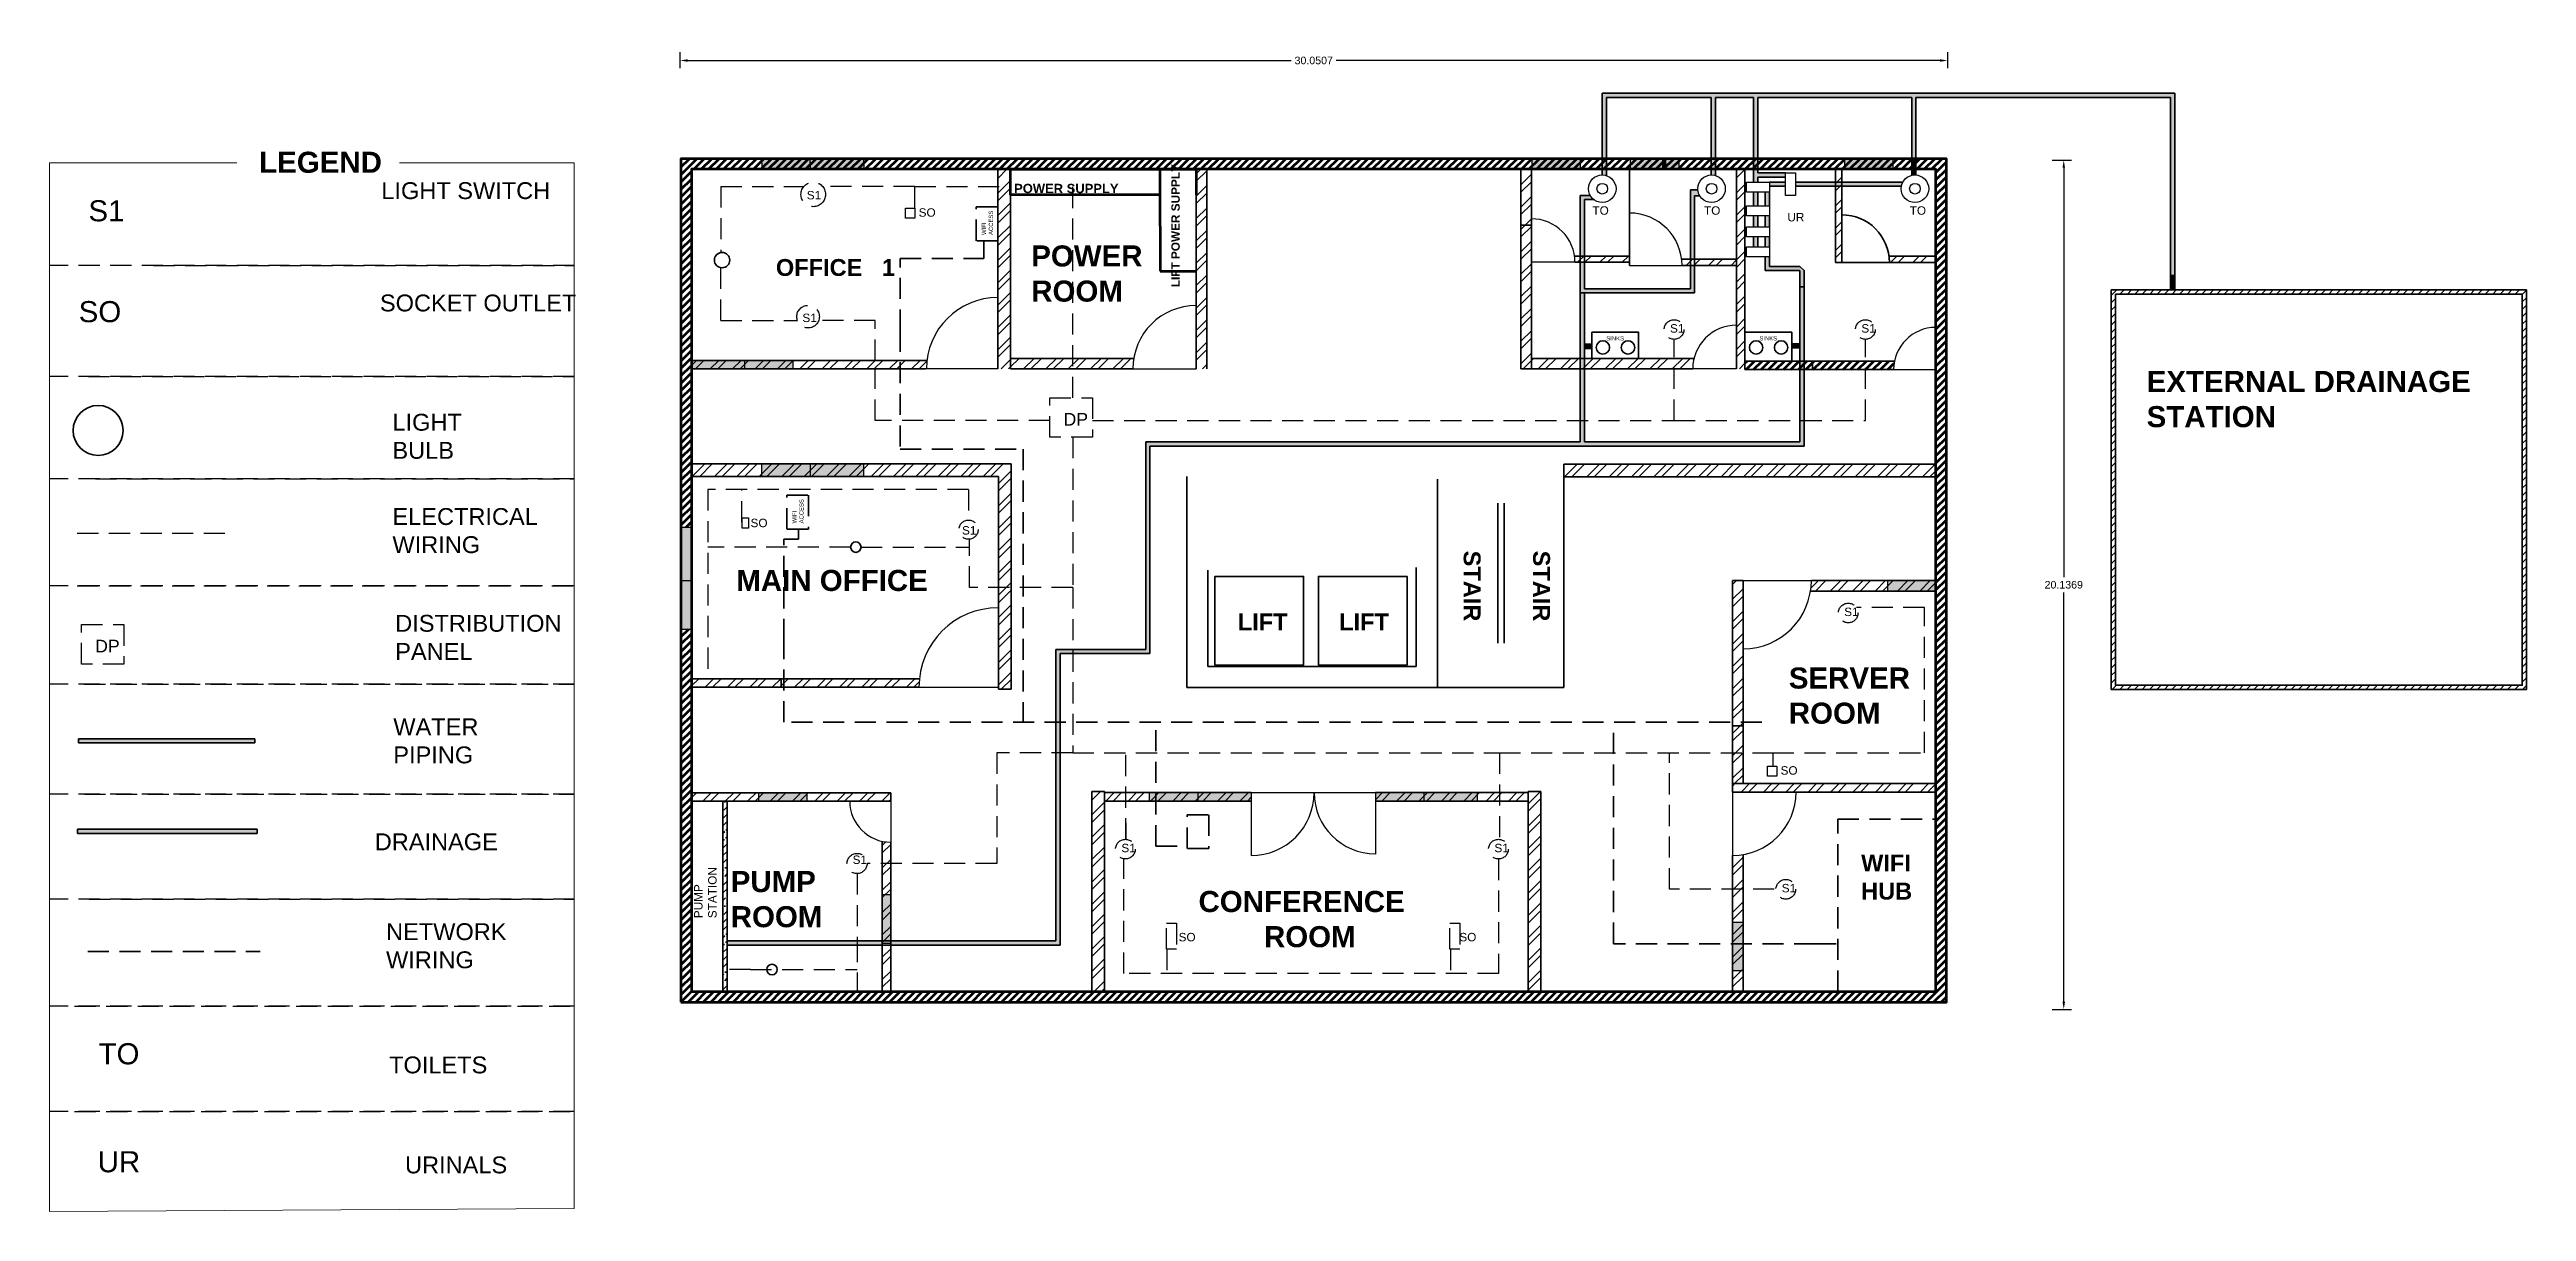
# Model space of a CAD drawing. Header units: metres. Extents: x -15 to 43.8, y -5 to 22.6.
import ezdxf

# ---------------------------------------------------------------- set-up
doc = ezdxf.new("R2010")
doc.units = ezdxf.units.M
doc.header["$MEASUREMENT"] = 0
doc.linetypes.add('DASHED', pattern=[0.75, 0.5, -0.25])
for name, color, linetype, lineweight in [('DOOR', 3, 'Continuous', 25), ('DRAINAGE', 3, 'Continuous', 30), ('EXT-WALL', 1, 'Continuous', 50), ('INT-WALL', 2, 'Continuous', 30), ('LIFT', 5, 'Continuous', 30), ('NETWORK', 6, 'DASHED', 30), ('PIPING', 5, 'Continuous', 30), ('SINKS', 6, 'Continuous', 30), ('STAIR', 6, 'Continuous', 30), ('TEXT', 7, 'Continuous', 18), ('WINDOW', 4, 'Continuous', 25)]:
    doc.layers.add(name, color=color, linetype=linetype, lineweight=lineweight)
doc.layers.add('WIRING', color=7, linetype='DASHED')
doc.styles.get("Standard").update_dxf_attribs({"font": 'arial.ttf'})
doc.dimstyles.get("Standard").update_dxf_attribs({"dimtxt": 0.18, "dimasz": 0.18, "dimexe": 0.18, "dimexo": 0.0625, "dimgap": 0.09, "dimtad": 0, "dimtih": 1, "dimtoh": 1, "dimdec": 4, "dimzin": 0, "dimdsep": 46, "dimtxsty": 'Standard', "dimcen": 0.09, "dimadec": 0, "dimazin": 0, "dimtfac": 1, "dimtdec": 4, "dimtofl": 0, "dimtmove": 0, "dimatfit": 3, "dimfxl": 1, "dimtolj": 1, "dimtzin": 0, "dimarcsym": 0})

msp = doc.modelspace()

# ---------------------------------------------------------------- texts
at = {"layer": 'TEXT', "attachment_point": 1}
for s, width, heights, insert, char_height in [('{\\fArial|b1|i0|c0|p34;LEGEND}', 8.0297253, [0], (-9.99676, 20.16711), 0.5), ('{\\fArial|b1|i0|c0|p34; POWER SUPPLY}', 3.6595856, [0.20161], (7.81436, 19.40532), 0.22), ('TO', 0.7674632, [0], (21.60922, 18.87255), 0.2), ('TO', 0.7674632, [0], (24.25421, 18.87255), 0.2), ('TO', 0.7674632, [0], (29.1309, 18.87255), 0.2), ('UR', 0.6771736, [0], (26.23034, 18.71466), 0.2), ('{\\fArial|b1|i0|c0|p34;OFFICE   1}', 2.6995172, [0.34503], (2.25302, 17.6218), 0.4), ('{\\fArial|b1|i0|c0|p34;POWER ROOM}', 1.2319781, [0], (8.30612, 17.9451), 0.5), ('SINKS', 1.110283, [0], (21.93806, 15.79106), 0.1), ('SINKS', 1.110283, [0], (25.56901, 15.79106), 0.1), ('{\\fArial|b1|i0|c0|p34;EXTERNAL DRAINAGE STATION}', 8.4130702, [0], (34.7481, 14.96805), 0.5), ('{\\fArial|b1|i0|c0|p34;MAIN OFFICE}', 5.2573236, [0], (1.31439, 10.25006), 0.5), ('{\\fArial|b1|i0|c0|p34;LIFT}', 2.1, [0], (13.20388, 9.21634), 0.4), ('{\\fArial|b1|i0|c0|p34;LIFT}', 2.1, [0], (15.60622, 9.21634), 0.4), ('{\\fArial|b1|i0|c0|p34;SERVER ROOM}', 2.3241948, [0], (26.26537, 7.93599), 0.5), ('WATER PIPING', 3.1951327, [0], (-6.81622, 6.73005), 0.4), ('{\\fArial|b1|i0|c0|p34;PUMP ROOM}', 2.1430888, [0], (1.18218, 3.10994), 0.5), ('{\\fArial|b1|i0|c0|p34;WIFI HUB}', 1.0881369, [0], (27.97863, 3.49872), 0.4), ('{\\fArial|b1|i0|c0|p34;     CONFERENCE  \\P             ROOM}', 7.7016457, [0], (11.30097, 2.63612), 0.5), ('NETWORK WIRING', 4.4621097, [0], (-6.98859, 1.87079), 0.4)]:
    msp.add_mtext_dynamic_manual_height_columns(s, width=width, gutter_width=1, heights=heights, dxfattribs=dict(at, insert=insert, char_height=char_height))
for s, width, heights, insert, char_height, rotation in [('{\\fArial|b1|i0|c0|p34;LIFT POWER SUPPLY}', 3.5527364, [0], (11.62689, 16.95471), 0.2, 90), ('WIFI ACCESS', 0.2095815, [0], (7.13235, 18.19336), 0.1, 90), ('WIFI ACCESS', 0.2095815, [0], (2.64196, 11.35354), 0.1, 90), ('{\\fArial|b1|i0|c0|p34;STAIR}', 3, [0.40413], (18.95786, 10.70626), 0.4, 270), ('{\\fArial|b1|i0|c0|p34;STAIR}', 3, [0.40413], (20.60329, 10.70626), 0.4, 270), ('PUMP STATION', 1.1574969, [0], (0.31392, 1.99056), 0.2, 90)]:
    msp.add_mtext_dynamic_manual_height_columns(s, width=width, gutter_width=1, heights=heights, dxfattribs=dict(at, insert=insert, char_height=char_height, rotation=rotation))
at = {"layer": 'WIRING', "attachment_point": 1}
for s, width, insert, char_height in [('LIGHT SWITCH', 3.9161363, (-7.10079, 19.44364), 0.4), ('S1', 3.5541409, (-14.04453, 19.01613), 0.5), ('S1', 0.627543, (2.98451, 19.23638), 0.2), ('SO', 0.4813362, (5.63646, 18.82559), 0.2), ('SO', 2.4023359, (-14.27489, 16.62428), 0.5), ('SOCKET OUTLET', 4.6072199, (-7.1337, 16.77993), 0.4), ('S1', 0.4938044, (2.88163, 16.32688), 0.2), ('S1', 0.8369474, (23.44876, 16.07745), 0.2), ('S1', 0.8369474, (27.98468, 16.07745), 0.2), ('LIGHT BULB', 2.6656055, (-6.83752, 13.95181), 0.4), ('DP', 2.3403458, (9.07112, 13.9718), 0.3), ('ELECTRICAL WIRING', 2.3694274, (-6.83752, 11.71561), 0.4), ('SO', 0.9321812, (1.65164, 11.46355), 0.2), ('S1', 0.548951, (6.6647, 11.2876), 0.2), ('DISTRIBUTION PANEL', 3.0605097, (-6.77171, 9.18345), 0.4), ('S1', 0.8369474, (27.57774, 9.35516), 0.2), ('DP', 2.3403458, (-13.88503, 8.59346), 0.3), ('SO', 0.4813362, (26.06933, 5.59448), 0.2), ('DRAINAGE', 3.6859917, (-7.25667, 4.00202), 0.4), ('S1', 0.8369474, (10.44279, 3.75534), 0.2), ('S1', 0.8369474, (19.28609, 3.75534), 0.2), ('S1', 0.7260659, (4.07122, 3.47695), 0.2), ('S1', 0.8369474, (26.0971, 2.80317), 0.2), ('SO', 0.7625338, (11.79878, 1.64169), 0.2), ('SO', 0.7625338, (18.45362, 1.64169), 0.2), ('TO', 3.4440144, (-13.80451, -0.97444), 0.5), ('TOILETS', 3.1290133, (-6.91648, -1.28922), 0.4), ('UR', 2.7720114, (-13.82551, -3.53462), 0.5), ('URINALS', 2.35201, (-6.53848, -3.66053), 0.4)]:
    msp.add_mtext_dynamic_manual_height_columns(s, width=width, gutter_width=1, heights=[0], dxfattribs=dict(at, insert=insert, char_height=char_height))

# ---------------------------------------------------------------- blocks, each defined once
blk = doc.blocks.new('*D1')
at = {"layer": 'Defpoints', "color": 0, "transparency": 16777216}
for p in [(-0.022, 22.59), (30.028, 22.59), (30.028, 22.33)]:
    blk.add_point(p, dxfattribs=at)
at = {"layer": 'TEXT', "color": 0, "lineweight": -2, "transparency": 16777216}
for p, q in [((-0.022, 22.528), (-0.022, 22.15)), ((0.158, 22.33), (14.47, 22.33)), ((29.848, 22.33), (15.536, 22.33)), ((30.028, 22.528), (30.028, 22.15))]:
    blk.add_line(p, q, dxfattribs=at)
at = {"layer": 'TEXT', "color": 0, "transparency": 16777216}
for points in [[(0.158, 22.36), (0.158, 22.3), (-0.022, 22.33)], [(29.848, 22.36), (29.848, 22.3), (30.028, 22.33)]]:
    blk.add_solid(points, dxfattribs=at)
at = {"layer": 'TEXT', "color": 0, "transparency": 16777216, "insert": (15.003, 22.33), "char_height": 0.18, "attachment_point": 5}
blk.add_mtext('\\A1;30.0507', dxfattribs=at)
blk = doc.blocks.new('*D2')
at = {"layer": 'Defpoints', "color": 0, "transparency": 16777216}
for p in [(32.445, 19.965), (32.445, -0.172), (32.783, -0.172)]:
    blk.add_point(p, dxfattribs=at)
at = {"layer": 'TEXT', "color": 0, "lineweight": -2, "transparency": 16777216}
for p, q in [((32.507, 19.965), (32.963, 19.965)), ((32.783, 19.785), (32.783, 10.079)), ((32.783, 0.008), (32.783, 9.715)), ((32.507, -0.172), (32.963, -0.172))]:
    blk.add_line(p, q, dxfattribs=at)
at = {"layer": 'TEXT', "color": 0, "transparency": 16777216}
for points in [[(32.753, 19.785), (32.813, 19.785), (32.783, 19.965)], [(32.753, 0.008), (32.813, 0.008), (32.783, -0.172)]]:
    blk.add_solid(points, dxfattribs=at)
at = {"layer": 'TEXT', "color": 0, "transparency": 16777216, "insert": (32.783, 9.897), "char_height": 0.18, "attachment_point": 5}
blk.add_mtext('\\A1;20.1369', dxfattribs=at)

# ---------------------------------------------------------------- dimensions: what is measured, and where the dimension line sits
at = {"layer": 'TEXT'}
dim = msp.add_linear_dim(base=(30.02834, 22.3299), p1=(-0.02233, 22.59038), p2=(30.02834, 22.59038), dimstyle='Standard', dxfattribs=at)
dim.commit()
dim.dimension.update_dxf_attribs({"geometry": '*D1', "text_midpoint": (15.003, 22.3299)})
dim = msp.add_linear_dim(base=(32.78298, -0.17181), p1=(32.44462, 19.96511), p2=(32.44462, -0.17181), angle=90, dimstyle='Standard', dxfattribs=at)
dim.commit()
dim.dimension.update_dxf_attribs({"geometry": '*D2', "text_midpoint": (32.78298, 9.89665)})

# ---------------------------------------------------------------- hatches: boundary and pattern name
at = {"layer": 'DRAINAGE'}
h = msp.add_hatch(color=256, dxfattribs=at)
h.paths.add_polyline_path([(21.94262, 21.36594), (21.94262, 21.45488), (23.35936, 21.45488), (24.42687, 21.45488), (24.42687, 20), (24.52687, 20), (24.52687, 21.45488), (25.4306, 21.45488), (25.4306, 20), (25.5306, 20), (25.5306, 21.45488), (27.53855, 21.45488), (27.63855, 21.45488), (29.17762, 21.45488), (29.17762, 20), (29.27762, 20), (29.27762, 21.45488), (35.31327, 21.45488), (35.31327, 17.22814), (35.41327, 17.22814), (35.41327, 21.55488), (23.25936, 21.55488), (21.84262, 21.55488), (21.84262, 21.36594), (21.84262, 20), (21.94262, 20)])
h.paths.add_polyline_path([(21.94262, 20), (21.84262, 20), (21.84262, 19.75), (21.94262, 19.75)], flags=17)
h.paths.add_polyline_path([(21.94262, 19.75), (21.84262, 19.75), (21.84262, 19.61576, -0.07812297), (21.94262, 19.60004), (21.94262, 19.61576)], flags=0)
h = msp.add_hatch(color=256, dxfattribs=at)
h.paths.add_polyline_path([(29.27762, 20), (29.17762, 20), (29.17762, 19.75), (29.27762, 19.75)])
h.paths.add_polyline_path([(21.55267, 18.5598), (22.04066, 18.5598), (22.04066, 18.97194), (21.55267, 18.97194)], flags=9)
h.paths.add_polyline_path([(24.19766, 18.5598), (24.68565, 18.5598), (24.68565, 18.97194), (24.19766, 18.97194)], flags=9)
h.paths.add_polyline_path([(25.53773, 15.63475), (26.00697, 15.63475), (26.00697, 15.84082), (25.53773, 15.84082)], flags=9)
h.paths.add_polyline_path([(26.15838, 18.40545), (26.66192, 18.40545), (26.66192, 18.81759), (26.15838, 18.81759)], flags=9)
h.paths.add_polyline_path([(29.07436, 18.5598), (29.56235, 18.5598), (29.56235, 18.97194), (29.07436, 18.97194)], flags=9)
h.paths.add_polyline_path([(27.51519, 9.04254), (27.95694, 9.04254), (27.95694, 9.45468), (27.51519, 9.45468)], flags=9)
h.paths.add_polyline_path([(26.00678, 5.28173), (26.51046, 5.28173), (26.51046, 5.69387), (26.00678, 5.69387)], flags=9)
h.paths.add_polyline_path([(18.39107, 1.32893), (18.89475, 1.32893), (18.89475, 1.74108), (18.39107, 1.74108)], flags=9)
h.paths.add_polyline_path([(11.73623, 1.32893), (12.23991, 1.32893), (12.23991, 1.74108), (11.73623, 1.74108)], flags=24)
h.paths.add_polyline_path([(10.38023, 3.44272), (10.82198, 3.44272), (10.82198, 3.85486), (10.38023, 3.85486)], flags=9)
h.paths.add_polyline_path([(19.22354, 3.44272), (19.66528, 3.44272), (19.66528, 3.85486), (19.22354, 3.85486)], flags=9)
h.paths.add_polyline_path([(4.00867, 3.16433), (4.45041, 3.16433), (4.45041, 3.57648), (4.00867, 3.57648)], flags=9)
h.paths.add_polyline_path([(0.96001, 1.91901), (0.96001, 3.23879), (0.21099, 3.23879), (0.21099, 1.91901)], flags=9)
h.paths.add_polyline_path([(1.58909, 11.1508), (2.09277, 11.1508), (2.09277, 11.56294), (1.58909, 11.56294)], flags=9)
h.paths.add_polyline_path([(6.60215, 10.97498), (7.0439, 10.97498), (7.0439, 11.38712), (6.60215, 11.38712)], flags=9)
h.paths.add_polyline_path([(2.92196, 18.92377), (3.3637, 18.92377), (3.3637, 19.33591), (2.92196, 19.33591)], flags=9)
h.paths.add_polyline_path([(2.81908, 16.01426), (3.26083, 16.01426), (3.26083, 16.42641), (2.81908, 16.42641)], flags=9)
h.paths.add_polyline_path([(5.57391, 18.51283), (6.0776, 18.51283), (6.0776, 18.92497), (5.57391, 18.92497)], flags=9)
h.paths.add_polyline_path([(8.96379, 13.50799), (9.69598, 13.50799), (9.69598, 14.1262), (8.96379, 14.1262)], flags=9)
h.paths.add_polyline_path([(1.00602, 1.49506), (3.42894, 1.49506), (3.42894, 3.36727), (1.00602, 3.36727)], flags=9)
h.paths.add_polyline_path([(26.08921, 6.31258), (29.23757, 6.31258), (29.23757, 8.18479), (26.08921, 8.18479)], flags=9)
h.paths.add_polyline_path([(8.12997, 16.32169), (11.01912, 16.32169), (11.01912, 18.19391), (8.12997, 18.19391)], flags=9)
h.paths.add_polyline_path([(11.93951, 16.88329), (11.93951, 19.90184), (11.52737, 19.90184), (11.52737, 16.88329)], flags=9)
h.paths.add_polyline_path([(7.75936, 19.06143), (10.43117, 19.06143), (10.43117, 19.51479), (7.75936, 19.51479)], flags=9)
h.paths.add_polyline_path([(11.17597, 1.01272), (17.28613, 1.01272), (17.28613, 2.88493), (11.17597, 2.88493)], flags=9)
h.paths.add_polyline_path([(1.13994, 9.46851), (5.92984, 9.46851), (5.92984, 10.49887), (1.13994, 10.49887)], flags=9)
h.paths.add_polyline_path([(2.12874, 16.99656), (5.15411, 16.99656), (5.15411, 17.82085), (2.12874, 17.82085)], flags=9)
msp.add_hatch(color=256, dxfattribs=at).paths.add_polyline_path([(23.35936, 20), (23.25936, 20), (23.25936, 19.75), (23.35936, 19.75)], flags=17)
h = msp.add_hatch(color=256, dxfattribs=at)
h.paths.add_polyline_path([(24.52687, 20), (24.42687, 20), (24.42687, 19.75), (24.52687, 19.75)])
h.paths.add_polyline_path([(24.52687, 19.75), (24.42687, 19.75), (24.42687, 19.61568, -0.0778635), (24.52687, 19.60226), (24.52687, 19.61568)])
h.paths.add_polyline_path([(26.1852, 19.6624), (25.5306, 19.6624), (25.5306, 19.75), (25.4306, 19.75), (25.4306, 19.44774), (25.5306, 19.44774), (25.5306, 19.5624), (26.1852, 19.5624)])
h.paths.add_polyline_path([(25.5306, 20), (25.4306, 20), (25.4306, 19.75), (25.5306, 19.75)])
h.paths.add_polyline_path([(25.5306, 19.2109), (25.4306, 19.2109), (25.4306, 18.88383), (25.5306, 18.88383)])
h.paths.add_polyline_path([(25.5306, 18.64699), (25.4306, 18.64699), (25.4306, 18.38759), (25.5306, 18.38759)])
h.paths.add_polyline_path([(25.5306, 18.15075), (25.4306, 18.15075), (25.4306, 17.91391), (25.5306, 17.91391)])
for points in [[(29.27762, 19.75), (29.17762, 19.75), (29.17762, 19.61498), (29.17762, 19.60643, -0.07744853), (29.27762, 19.61498)], [(35.41327, 17.22814), (35.31327, 17.22814), (35.31327, 16.88977), (35.41327, 16.88977)], [(-10.04464, 4.1026), (-14.30481, 4.1026), (-14.30481, 4.0026), (-10.04464, 4.0026)]]:
    msp.add_hatch(color=256, dxfattribs=at).paths.add_polyline_path(points)
at = {"layer": 'EXT-WALL'}
h = msp.add_hatch(dxfattribs=at)
h.set_pattern_fill('ANSI31', color=256, style=0)
h.paths.add_polyline_path([(30, 20), (0, 20), (0, 11.26478), (0.25, 11.26478), (0.25, 19.75), (29.75, 19.75), (29.75, 0.25), (0.25, 0.25), (0.25, 8.84855), (0, 8.84855), (0, 0), (30, 0)])
h = msp.add_hatch(dxfattribs=at)
h.set_pattern_fill('ZIGZAG', color=256)
h.set_pattern_definition([(0, (0, 0), (0.125, 0.125), [0.125, -0.125]), (90, (0.125, 0), (-0.125, 0.125), [0.125, -0.125])])
h.paths.add_polyline_path([(29.75, 19.75), (29.75, 0.25), (0.25, 0.25), (0.25, 19.75)], flags=16)
h.paths.add_polyline_path([(12.66124, 10.09402), (14.76124, 10.09402), (14.76124, 7.99402), (12.66124, 7.99402)], flags=0)
h.paths.add_polyline_path([(15.11539, 10.09402), (17.21539, 10.09402), (17.21539, 7.99402), (15.11539, 7.99402)], flags=0)
h.paths.add_polyline_path([(0.25, 19.75), (29.75, 19.75), (29.75, 0.25), (0.25, 0.25)])
h = msp.add_hatch(dxfattribs=at)
h.set_pattern_fill('ANSI31', color=256, style=0)
h.paths.add_polyline_path([(25.22558, 15.00026), (25.22558, 15.01628), (25.22558, 15.20026), (28.75034, 15.20026), (28.77055, 15.20026, 0.05039962), (28.75034, 15.00026)], flags=17)
h.paths.add_polyline_path([(1.13994, 9.46851), (5.92984, 9.46851), (5.92984, 10.49887), (1.13994, 10.49887)], flags=9)
h.paths.add_polyline_path([(25.5891, 16.84311), (29.60738, 16.84311), (29.60738, 18.34088), (25.5891, 18.34088)], flags=9)
h.paths.add_polyline_path([(2.12874, 16.99656), (5.15411, 16.99656), (5.15411, 17.82085), (2.12874, 17.82085)], flags=9)
at = {"layer": 'INT-WALL'}
h = msp.add_hatch(dxfattribs=at)
h.set_pattern_fill('ANSI32', color=256, style=0)
h.paths.add_polyline_path([(27.51944, 19.75), (27.36944, 19.75), (27.36944, 17.54154), (27.51944, 17.54154)])
h.paths.add_polyline_path([(27.51519, 9.04254), (27.95694, 9.04254), (27.95694, 9.45468), (27.51519, 9.45468)], flags=9)
h.paths.add_polyline_path([(26.00678, 5.28173), (26.51046, 5.28173), (26.51046, 5.69387), (26.00678, 5.69387)], flags=9)
h.paths.add_polyline_path([(18.39107, 1.32893), (18.89475, 1.32893), (18.89475, 1.74108), (18.39107, 1.74108)], flags=9)
h.paths.add_polyline_path([(11.73623, 1.32893), (12.23991, 1.32893), (12.23991, 1.74108), (11.73623, 1.74108)], flags=24)
h.paths.add_polyline_path([(10.38023, 3.44272), (10.82198, 3.44272), (10.82198, 3.85486), (10.38023, 3.85486)], flags=9)
h.paths.add_polyline_path([(19.22354, 3.44272), (19.66528, 3.44272), (19.66528, 3.85486), (19.22354, 3.85486)], flags=9)
h.paths.add_polyline_path([(4.00867, 3.16433), (4.45041, 3.16433), (4.45041, 3.57648), (4.00867, 3.57648)], flags=9)
h.paths.add_polyline_path([(0.96001, 1.91901), (0.96001, 3.23879), (0.21099, 3.23879), (0.21099, 1.91901)], flags=9)
h.paths.add_polyline_path([(1.58909, 11.1508), (2.09277, 11.1508), (2.09277, 11.56294), (1.58909, 11.56294)], flags=9)
h.paths.add_polyline_path([(6.60215, 10.97498), (7.0439, 10.97498), (7.0439, 11.38712), (6.60215, 11.38712)], flags=9)
h.paths.add_polyline_path([(2.92196, 18.92377), (3.3637, 18.92377), (3.3637, 19.33591), (2.92196, 19.33591)], flags=9)
h.paths.add_polyline_path([(2.81908, 16.01426), (3.26083, 16.01426), (3.26083, 16.42641), (2.81908, 16.42641)], flags=9)
h.paths.add_polyline_path([(5.57391, 18.51283), (6.0776, 18.51283), (6.0776, 18.92497), (5.57391, 18.92497)], flags=9)
h.paths.add_polyline_path([(8.96379, 13.50799), (9.69598, 13.50799), (9.69598, 14.1262), (8.96379, 14.1262)], flags=9)
h.paths.add_polyline_path([(1.00602, 1.49506), (3.42894, 1.49506), (3.42894, 3.36727), (1.00602, 3.36727)], flags=9)
h.paths.add_polyline_path([(26.08921, 6.31258), (29.23757, 6.31258), (29.23757, 8.18479), (26.08921, 8.18479)], flags=9)
h.paths.add_polyline_path([(8.12997, 16.32169), (11.01912, 16.32169), (11.01912, 18.19391), (8.12997, 18.19391)], flags=9)
h.paths.add_polyline_path([(11.93951, 16.88329), (11.93951, 19.90184), (11.52737, 19.90184), (11.52737, 16.88329)], flags=9)
h.paths.add_polyline_path([(7.75936, 19.06143), (10.43117, 19.06143), (10.43117, 19.51479), (7.75936, 19.51479)], flags=9)
h.paths.add_polyline_path([(11.17597, 1.01272), (17.28613, 1.01272), (17.28613, 2.88493), (11.17597, 2.88493)], flags=9)
h.paths.add_polyline_path([(1.13994, 9.46851), (5.92984, 9.46851), (5.92984, 10.49887), (1.13994, 10.49887)], flags=9)
h.paths.add_polyline_path([(2.12874, 16.99656), (5.15411, 16.99656), (5.15411, 17.82085), (2.12874, 17.82085)], flags=9)
h = msp.add_hatch(dxfattribs=at)
h.set_pattern_fill('ANSI32', color=256)
h.paths.add_polyline_path([(4.97571, 4.96494), (0.25, 4.96494), (0.25, 4.76494), (4.97571, 4.76494)])
h.paths.add_polyline_path([(25.22558, 17.4429), (25.22558, 19.75), (25.02558, 19.75), (25.02558, 17.4429), (25.02558, 15.01628), (25.22558, 15.01628)])
h = msp.add_hatch(dxfattribs=at)
h.set_pattern_fill('ANSI32', color=256)
h.paths.add_polyline_path([(7.81436, 19.75), (7.51436, 19.75), (7.51436, 15.01628), (7.81436, 15.01628)])
h = msp.add_hatch(dxfattribs=at)
h.set_pattern_fill('ANSI32', color=256)
h.paths.add_polyline_path([(12.46814, 17.44591), (12.46814, 19.75), (12.21814, 19.75), (12.21814, 17.44591), (12.21814, 15.01628), (12.46814, 15.01628)])
h = msp.add_hatch(dxfattribs=at)
h.set_pattern_fill('ANSI32', color=256)
h.paths.add_polyline_path([(20.16318, 19.75), (19.91318, 19.75), (19.91318, 15.01628), (20.16318, 15.01628)])
h = msp.add_hatch(dxfattribs=at)
h.set_pattern_fill('ANSI32', color=256)
h.paths.add_polyline_path([(29.75, 9.99701), (26.79935, 9.99701, -0.03882276), (26.77991, 9.74701), (26.79935, 9.74701), (29.75, 9.74701)])
h.paths.add_polyline_path([(12.39844, 13.51605), (17.22382, 13.51605), (17.22382, 14.34034), (12.39844, 14.34034)], flags=9)
h.paths.add_polyline_path([(11.17597, 1.01272), (17.28613, 1.01272), (17.28613, 2.88493), (11.17597, 2.88493)], flags=9)
h.paths.add_polyline_path([(0.61701, 1.39758), (4.63529, 1.39758), (4.63529, 2.89536), (0.61701, 2.89536)], flags=9)
h.paths.add_polyline_path([(1.13994, 9.46851), (5.92984, 9.46851), (5.92984, 10.49887), (1.13994, 10.49887)], flags=9)
h.paths.add_polyline_path([(25.5891, 16.84311), (29.60738, 16.84311), (29.60738, 18.34088), (25.5891, 18.34088)], flags=9)
h.paths.add_polyline_path([(2.12874, 16.99656), (5.15411, 16.99656), (5.15411, 17.82085), (2.12874, 17.82085)], flags=9)
h = msp.add_hatch(dxfattribs=at)
h.set_pattern_fill('ANSI32', color=256, style=0)
h.paths.add_polyline_path([(22.49152, 17.69382), (21.19591, 17.69382), (21.18496, 17.69382, -0.03645659), (21.19591, 17.54382), (22.49152, 17.54382)])
h.paths.add_polyline_path([(25.02558, 17.62052), (23.73333, 17.62052), (23.72424, 17.62052, -0.03028106), (23.73333, 17.47052), (25.02558, 17.47052)])
h = msp.add_hatch(dxfattribs=at)
h.set_pattern_fill('ANSI32', color=256, style=0)
h.paths.add_polyline_path([(29.75, 17.69154), (28.6492, 17.69154), (28.6392, 17.69154, -0.03330349), (28.6492, 17.54154), (29.75, 17.54154)])
h = msp.add_hatch(dxfattribs=at)
h.set_pattern_fill('ANSI32', color=256)
h.paths.add_polyline_path([(5.83314, 15.21628), (5.79982, 15.21628), (0.25, 15.21628), (0.25, 15.01628), (5.79982, 15.01628), (5.82129, 15.01628, -0.02960997)])
h = msp.add_hatch(dxfattribs=at)
h.set_pattern_fill('ANSI32', color=256)
h.paths.add_polyline_path([(9.09729, 15.26628), (7.81436, 15.26628), (7.81436, 15.01628), (9.09729, 15.01628)])
h.paths.add_polyline_path([(10.73498, 15.26628), (10.71406, 15.26628), (9.88231, 15.26628), (9.09729, 15.26628), (9.09729, 15.01628), (9.88231, 15.01628), (10.71406, 15.01628, -0.0417715)])
h = msp.add_hatch(dxfattribs=at)
h.set_pattern_fill('ANSI32', color=256)
h.paths.add_polyline_path([(24.01811, 15.26628), (23.98756, 15.26628), (20.26598, 15.26628), (20.16318, 15.26628), (20.16318, 15.01628), (20.26598, 15.01628), (23.98756, 15.01628, -0.06088339)])
h = msp.add_hatch(dxfattribs=at)
h.set_pattern_fill('ANSI32', color=256)
h.paths.add_polyline_path([(28.77055, 15.20026), (28.75034, 15.20026), (25.22558, 15.20026), (25.22558, 15.01628), (25.22558, 15.00026), (28.75034, 15.00026, -0.05039962)])
h = msp.add_hatch(dxfattribs=at)
h.set_pattern_fill('ANSI32', color=256)
h.paths.add_polyline_path([(7.82702, 12.76681), (7.52702, 12.76681), (0.25, 12.76681), (0.25, 12.46681), (7.52702, 12.46681), (7.52702, 7.41885), (7.82702, 7.41885), (7.82702, 12.46681)])
h.paths.add_polyline_path([(20.38294, 4.996), (20.08294, 4.996), (20.08294, 0.25), (20.38294, 0.25)])
h.paths.add_polyline_path([(10.04254, 4.996), (9.74254, 4.996), (9.74254, 0.25), (10.04254, 0.25)])
h.paths.add_polyline_path([(29.75, 12.76), (20.93312, 12.76), (20.93312, 12.46), (29.75, 12.46)])
h = msp.add_hatch(dxfattribs=at)
h.set_pattern_fill('ANSI32', color=256)
h.paths.add_polyline_path([(25.18217, 9.99701), (24.93217, 9.99701), (24.93217, 5.18168), (25.18217, 5.18168)])
h = msp.add_hatch(dxfattribs=at)
h.set_pattern_fill('ANSI32', color=256)
h.paths.add_polyline_path([(5.65517, 7.67008), (0.25, 7.67008), (0.25, 7.47008), (5.64452, 7.47008, -0.02661688)])
h = msp.add_hatch(dxfattribs=at)
h.set_pattern_fill('ANSI32', color=256, style=0)
h.paths.add_polyline_path([(13.52009, 4.96957), (10.04254, 4.96957), (10.04254, 4.76957), (13.52009, 4.76957)])
h.paths.add_polyline_path([(20.08294, 4.96957), (16.46441, 4.96957), (16.46441, 4.76957), (20.08294, 4.76957)])
h = msp.add_hatch(dxfattribs=at)
h.set_pattern_fill('ANSI32', color=256)
h.paths.add_polyline_path([(29.75, 5.18168), (24.93217, 5.18168), (24.93217, 4.98168), (29.75, 4.98168)])
h = msp.add_hatch(dxfattribs=at)
h.set_pattern_fill('ANSI32', color=256, style=0)
h.paths.add_polyline_path([(4.97571, 3.79323, -0.05187289), (4.77571, 3.81404), (4.77571, 3.79323), (4.77571, 0.25), (4.97571, 0.25)])
h = msp.add_hatch(dxfattribs=at)
h.set_pattern_fill('ANSI32', color=256)
h.paths.add_polyline_path([(25.18217, 3.47773), (25.18217, 3.49865, -0.0417753), (24.93217, 3.47773), (24.93217, 0.25), (25.18217, 0.25)])
at = {"layer": 'PIPING'}
h = msp.add_hatch(color=256, dxfattribs=at)
h.paths.add_polyline_path([(8.98848, 5.91376), (8.88848, 5.91376), (8.88848, 1.4508), (4.97571, 1.4508), (4.97571, 1.39262), (4.97571, 1.3508), (8.88848, 1.3508), (8.98848, 1.3508)])
h.paths.add_polyline_path([(8.98848, 8.26409), (9.28835, 8.26409), (9.28835, 8.36409), (8.88848, 8.36409), (8.88848, 5.91376), (8.98848, 5.91376)])
h.paths.add_polyline_path([(8.96379, 13.50799), (9.69598, 13.50799), (9.69598, 14.1262), (8.96379, 14.1262)], flags=9)
h.paths.add_polyline_path([(3.32919, 15.32648), (4.21268, 15.32648), (4.21268, 16.15076), (3.32919, 16.15076)], flags=9)
h.paths.add_polyline_path([(26.08921, 6.31258), (29.23757, 6.31258), (29.23757, 8.18479), (26.08921, 8.18479)], flags=9)
h.paths.add_polyline_path([(8.12997, 16.32169), (11.01912, 16.32169), (11.01912, 18.19391), (8.12997, 18.19391)], flags=9)
h.paths.add_polyline_path([(20.4355, 16.60601), (24.45378, 16.60601), (24.45378, 18.10378), (20.4355, 18.10378)], flags=9)
h.paths.add_polyline_path([(11.93951, 16.88329), (11.93951, 19.90184), (11.52737, 19.90184), (11.52737, 16.88329)], flags=9)
h.paths.add_polyline_path([(7.75936, 19.06143), (10.43117, 19.06143), (10.43117, 19.51479), (7.75936, 19.51479)], flags=9)
h.paths.add_polyline_path([(1.13994, 9.46851), (5.92984, 9.46851), (5.92984, 10.49887), (1.13994, 10.49887)], flags=9)
h.paths.add_polyline_path([(25.5891, 16.75303), (29.60738, 16.75303), (29.60738, 18.2508), (25.5891, 18.2508)], flags=9)
h.paths.add_polyline_path([(2.12874, 16.99656), (5.15411, 16.99656), (5.15411, 17.82085), (2.12874, 17.82085)], flags=9)
h = msp.add_hatch(color=256, dxfattribs=at)
h.paths.add_polyline_path([(26.6261, 17.34706), (26.5261, 17.44706), (25.80482, 17.44706), (25.80482, 17.67707), (25.70482, 17.67707), (25.70482, 17.34706), (26.5261, 17.34706), (26.5261, 16.96435), (26.6261, 16.96435)])
h.paths.add_polyline_path([(25.80482, 18.15075), (25.70482, 18.15075), (25.70482, 17.91391), (25.80482, 17.91391)])
h.paths.add_polyline_path([(25.80482, 18.64699), (25.70482, 18.64699), (25.70482, 18.38759), (25.80482, 18.38759)])
h.paths.add_polyline_path([(25.80482, 19.2109), (25.70482, 19.2109), (25.70482, 18.88383), (25.80482, 18.88383)])
h.paths.add_polyline_path([(26.1852, 19.44774), (25.80482, 19.44774), (25.80482, 19.34774), (26.1852, 19.34774)])
h.paths.add_polyline_path([(27.36944, 19.44774), (26.42204, 19.44774), (26.42204, 19.34774), (27.36944, 19.34774)])
h.paths.add_polyline_path([(28.96994, 19.44774), (27.51944, 19.44774), (27.51944, 19.34774), (28.93432, 19.34774, -0.08197453)])
h.paths.add_polyline_path([(27.51944, 19.44774), (27.36944, 19.44774), (27.36944, 19.34774), (27.51944, 19.34774)])
h = msp.add_hatch(color=256, dxfattribs=at)
h.paths.add_polyline_path([(21.41854, 19.03075), (21.55817, 19.03075), (21.64491, 19.03075, -0.10260915), (21.55817, 19.13075), (21.31854, 19.13075), (21.31854, 17.69382), (21.41854, 17.69382)])
h.paths.add_polyline_path([(21.41854, 17.54382), (21.31854, 17.54382), (21.31854, 16.81733), (21.41854, 16.81733), (24.03115, 16.81733), (24.03115, 17.47052), (23.93115, 17.47052), (23.93115, 16.91733), (21.41854, 16.91733)])
h.paths.add_polyline_path([(24.03115, 19.12318), (24.15397, 19.12318, -0.11710507), (24.10895, 19.26689), (23.93115, 19.26689), (23.93115, 19.12318), (23.93115, 17.62052), (24.03115, 17.62052)])
h = msp.add_hatch(color=256, dxfattribs=at)
h.paths.add_polyline_path([(21.41854, 15.01628), (21.31854, 15.01628), (21.31854, 13.79199), (21.41854, 13.79199)])
h.paths.add_polyline_path([(21.41854, 16.81733), (21.31854, 16.81733), (21.31854, 15.26628), (21.41854, 15.26628)])
h.paths.add_polyline_path([(21.41854, 15.26628), (21.31854, 15.26628), (21.31854, 15.01628), (21.41854, 15.01628)])
h.paths.add_polyline_path([(26.6261, 15.00026), (26.5261, 15.00026), (26.5261, 13.79199), (26.6261, 13.79199)])
h.paths.add_polyline_path([(26.6261, 16.96435), (26.5261, 16.96435), (26.5261, 15.20026), (26.6261, 15.20026)])
h.paths.add_polyline_path([(26.6261, 15.20026), (26.5261, 15.20026), (26.5261, 15.00026), (26.6261, 15.00026)])
for points in [[(21.59464, 15.6016), (21.41854, 15.6016), (21.41854, 15.5016), (21.59464, 15.5016)], [(26.5261, 15.51388), (26.5261, 15.61388), (26.33587, 15.61388), (26.33587, 15.51388)], [(11.11969, 8.36409), (11.11969, 13.18441), (21.41854, 13.18441), (26.5261, 13.18441), (26.6261, 13.18441), (26.6261, 13.28441), (26.6261, 13.79199), (26.5261, 13.79199), (26.5261, 13.28441), (21.41854, 13.28441), (21.41854, 13.79199), (21.31854, 13.79199), (21.31854, 13.28441), (11.01969, 13.28441), (11.01969, 8.36409), (9.28835, 8.36409), (9.28835, 8.26409), (11.01969, 8.26409), (11.11969, 8.26409)], [(-10.101, 6.24557), (-14.27571, 6.24557), (-14.27571, 6.14557), (-10.101, 6.14557)], [(4.77571, 1.4508), (1.09853, 1.4508), (1.09853, 1.3508), (4.77571, 1.3508)]]:
    msp.add_hatch(color=256, dxfattribs=at).paths.add_polyline_path(points)
h = msp.add_hatch(dxfattribs=at)
h.set_pattern_fill('ANSI36', color=256, style=0)
h.paths.add_polyline_path([(1.09853, 4.76494), (0.99853, 4.76494), (0.99853, 1.4508), (0.99853, 1.3508), (0.99853, 0.25), (1.09853, 0.25), (1.09853, 1.3508), (1.09853, 1.4508)])
at = {"layer": 'TEXT'}
h = msp.add_hatch(dxfattribs=at)
h.set_pattern_fill('ANSI31', color=256, style=0)
h.paths.add_polyline_path([(43.7516, 16.88977), (33.90704, 16.88977), (33.90704, 7.41556), (43.7516, 7.41556)])
h.paths.add_polyline_path([(34.00704, 16.78977), (43.6516, 16.78977), (43.6516, 7.51556), (34.00704, 7.51556)], flags=16)
h.paths.add_polyline_path([(34.57228, 13.34465), (42.50611, 13.34465), (42.50611, 15.21686), (34.57228, 15.21686)], flags=8)
at = {"layer": 'WINDOW'}
h = msp.add_hatch(color=256, dxfattribs=at)
h.set_gradient(color1=(0, 0, 255), color2=(255, 255, 0), tint=1)
h.paths.add_polyline_path([(3.06636, 19.9), (3.06636, 20), (1.91755, 20), (1.91755, 19.9), (1.91755, 19.75), (3.06636, 19.75)])
h.paths.add_polyline_path([(4.33378, 19.9), (4.33378, 20), (3.06636, 20), (3.06636, 19.9), (3.06636, 19.75), (4.33378, 19.75)])
h = msp.add_hatch(color=256, dxfattribs=at)
h.set_gradient(color1=(0, 0, 255), color2=(255, 255, 0), tint=1)
h.paths.add_polyline_path([(21.31807, 19.75), (21.31807, 20), (20.16927, 20), (20.16927, 19.75)])
h = msp.add_hatch(color=256, dxfattribs=at)
h.set_gradient(color1=(0, 0, 255), color2=(255, 255, 0), tint=1)
h.paths.add_polyline_path([(23.65616, 19.75), (23.65616, 20), (22.50735, 20), (22.50735, 19.75)])
h = msp.add_hatch(color=256, dxfattribs=at)
h.set_gradient(color1=(0, 0, 255), color2=(255, 255, 0), tint=1)
h.paths.add_polyline_path([(28.7335, 19.75), (28.7335, 20), (27.58469, 20), (27.58469, 19.75)])
h = msp.add_hatch(color=256, dxfattribs=at)
h.set_gradient(color1=(0, 0, 255), color2=(255, 255, 0), tint=1)
h.paths.add_polyline_path([(1.51742, 15.16628), (1.51742, 15.21628), (0.25, 15.21628), (0.25, 15.16628), (0.25, 15.01628), (1.51742, 15.01628)])
h.paths.add_polyline_path([(2.66623, 15.16628), (2.66623, 15.21628), (1.51742, 15.21628), (1.51742, 15.16628), (1.51742, 15.01628), (2.66623, 15.01628)])
h = msp.add_hatch(color=256, dxfattribs=at)
h.set_gradient(color1=(0, 0, 255), color2=(255, 255, 0))
h.paths.add_polyline_path([(3.06424, 12.76681), (1.91544, 12.76681), (1.91544, 12.46681), (3.06424, 12.46681)])
h.paths.add_polyline_path([(4.33166, 12.76681), (3.06424, 12.76681), (3.06424, 12.46681), (4.33166, 12.46681)])
h = msp.add_hatch(color=256, dxfattribs=at)
h.set_gradient(color1=(0, 0, 255), color2=(255, 255, 0))
h.paths.add_polyline_path([(0.25, 11.26478), (0, 11.26478), (0, 9.99736), (0.25, 9.99736)])
h.paths.add_polyline_path([(0.25, 9.99736), (0, 9.99736), (0, 8.84855), (0.25, 8.84855)])
h = msp.add_hatch(color=256, dxfattribs=at)
h.set_gradient(color1=(0, 0, 255), color2=(255, 255, 0))
h.paths.add_polyline_path([(0.25, 11.26478), (0.1, 11.26478), (0.1, 9.99736), (0.25, 9.99736)])
h.paths.add_polyline_path([(0.25, 9.99736), (0.1, 9.99736), (0.1, 8.84855), (0.25, 8.84855)])
h = msp.add_hatch(color=256, dxfattribs=at)
h.set_gradient(color1=(0, 0, 255), color2=(255, 255, 0), tint=1)
h.paths.add_polyline_path([(29.75, 9.74701), (29.75, 9.99701), (28.60119, 9.99701), (28.60119, 9.74701)])
h = msp.add_hatch(color=256, dxfattribs=at)
h.set_gradient(color1=(0, 0, 255), color2=(255, 255, 0), tint=1)
h.paths.add_polyline_path([(2.98963, 4.76494), (2.98963, 4.96494), (1.84082, 4.96494), (1.84082, 4.76494)])
h = msp.add_hatch(color=256, dxfattribs=at)
h.set_gradient(color1=(0, 0, 255), color2=(255, 255, 0), tint=1)
h.paths.add_polyline_path([(12.25267, 4.96957), (11.10386, 4.96957), (11.10386, 4.81957), (11.10386, 4.76957), (12.25267, 4.76957), (12.25267, 4.81957)])
h.paths.add_polyline_path([(13.52009, 4.96957), (12.25267, 4.96957), (12.25267, 4.81957), (12.25267, 4.76957), (13.52009, 4.76957)])
h = msp.add_hatch(color=256, dxfattribs=at)
h.set_gradient(color1=(0, 0, 255), color2=(255, 255, 0), tint=1)
h.paths.add_polyline_path([(17.61321, 4.81957), (17.61321, 4.96957), (16.46441, 4.96957), (16.46441, 4.81957), (16.46441, 4.76957), (17.61321, 4.76957)])
h.paths.add_polyline_path([(18.88064, 4.96957), (17.61321, 4.96957), (17.61321, 4.81957), (17.61321, 4.76957), (18.88064, 4.76957), (18.88064, 4.81957)])
h = msp.add_hatch(color=256, dxfattribs=at)
h.set_gradient(color1=(0, 0, 255), color2=(255, 255, 0), tint=1)
h.paths.add_polyline_path([(4.97571, 2.54143), (4.77571, 2.54143), (4.77571, 1.39262), (4.97571, 1.39262)])
h = msp.add_hatch(color=256, dxfattribs=at)
h.set_gradient(color1=(0, 0, 255), color2=(255, 255, 0), tint=1)
h.paths.add_polyline_path([(25.18217, 1.89573), (24.93217, 1.89573), (24.93217, 0.74692), (25.18217, 0.74692)])

# ---------------------------------------------------------------- linework, layer by layer
at = {"layer": 'DOOR'}
for p, q in [((21.19591, 17.54382), (20.16318, 17.54382)), ((22.49152, 17.47052), (23.73333, 17.47052)), ((6.61436, 15.01628), (5.79982, 15.01628)), ((7.51436, 15.01628), (6.61436, 15.01628)), ((7.51436, 15.01628), (7.51436, 15.01628)), ((10.71406, 15.01628), (12.21814, 15.01628)), ((25.02558, 15.01628), (23.98756, 15.01628)), ((28.75034, 15.00026), (29.75, 15.00026)), ((25.18217, 9.99701), (26.79935, 9.99701)), ((5.64452, 7.47008), (7.52702, 7.47008)), ((4.97571, 4.76494), (4.97571, 3.79323)), ((13.52009, 4.96957), (16.46441, 4.96957)), ((13.52009, 4.96957), (13.52009, 3.47675)), ((16.46441, 4.96957), (16.46441, 3.50573)), ((24.93217, 4.98168), (24.93217, 3.47773))]:
    msp.add_line(p, q, dxfattribs=at)
for centre, radius, start, end in [((20.16318, 17.54382), 1.03273, 0, 90), ((22.49152, 17.47052), 1.24181, 0, 90), ((7.51436, 15.01628), 1.69307, 90, 180), ((12.21814, 15.01628), 1.50409, 90, 180), ((25.02558, 15.01628), 1.03802, 90, 180), ((29.75, 15.00026), 0.99966, 90, 180), ((25.18217, 9.99701), 1.61717, 270, 0), ((7.52702, 7.47008), 1.8825, 90, 180), ((4.97571, 4.76494), 0.9717, 180, 270), ((13.52009, 4.96957), 1.49283, 270, 0), ((13.52009, 4.96957), 1.49283, 270, 0), ((16.46441, 4.96957), 1.45149, 180, 270), ((24.93217, 4.98168), 1.50395, 270, 0)]:
    msp.add_arc(centre, radius, start, end, dxfattribs=at)
at = {"layer": 'DRAINAGE'}
for p, q in [((21.84262, 21.36594), (21.84262, 21.55488)), ((23.35936, 21.55488), (21.84262, 21.55488)), ((21.84262, 19.61576), (21.84262, 21.36594)), ((23.35936, 21.45488), (21.94262, 21.45488)), ((21.94262, 21.36594), (21.94262, 21.45488)), ((21.94262, 19.61576), (21.94262, 21.36594)), ((23.25936, 21.55488), (35.41327, 21.55488)), ((23.35936, 21.45488), (24.42687, 21.45488)), ((24.42687, 19.61568), (24.42687, 21.45488)), ((24.52687, 19.61568), (24.52687, 21.45488)), ((24.52687, 21.45488), (25.4306, 21.45488)), ((25.4306, 19.75), (25.4306, 21.45488)), ((25.5306, 19.75), (25.5306, 21.45488)), ((25.5306, 21.45488), (27.53855, 21.45488)), ((27.53855, 21.45488), (27.63855, 21.45488)), ((27.63855, 21.45488), (29.17762, 21.45488)), ((29.17762, 19.61498), (29.17762, 21.45488)), ((29.27762, 19.61498), (29.27762, 21.45488)), ((29.27762, 21.45488), (35.31327, 21.45488)), ((35.31327, 21.45488), (35.31327, 17.22814)), ((35.41327, 21.55488), (35.41327, 17.22814)), ((29.27762, 20.84623), (29.27762, 19.61498)), ((24.42687, 20.49683), (24.42687, 19.61568)), ((21.94262, 19.61576), (21.94262, 19.61576)), ((21.94262, 19.61576), (21.94262, 19.60004)), ((24.52687, 19.61568), (24.52687, 19.60226)), ((25.4306, 19.44774), (25.4306, 19.75)), ((25.5306, 19.6624), (25.5306, 19.75)), ((26.1852, 19.6624), (25.5306, 19.6624)), ((25.5306, 19.44774), (25.5306, 19.5624)), ((26.1852, 19.5624), (25.5306, 19.5624)), ((29.17762, 19.61498), (29.17762, 19.61498)), ((29.17762, 19.61498), (29.17762, 19.60643)), ((25.4306, 18.88383), (25.4306, 19.2109)), ((25.5306, 18.88383), (25.5306, 19.2109)), ((20.16318, 18.42281), (19.91318, 18.42281)), ((25.4306, 18.38759), (25.4306, 18.64699)), ((25.5306, 18.38759), (25.5306, 18.64699)), ((25.4306, 17.91391), (25.4306, 18.15075)), ((25.5306, 17.91391), (25.5306, 18.15075)), ((25.5306, 18.15075), (25.5306, 17.91391)), ((25.5306, 17.91391), (25.5306, 18.15075)), ((27.51944, 17.54154), (28.6492, 17.54154)), ((35.31327, 17.22814), (35.41327, 17.22814)), ((35.31327, 17.22814), (35.31327, 16.88977)), ((35.41327, 17.22814), (35.41327, 16.88977)), ((26.82798, 15.20026), (26.82798, 15.00026)), ((-14.30481, 4.1026), (-10.04464, 4.1026)), ((-14.30481, 4.1026), (-14.30481, 4.0026)), ((-14.30481, 4.0026), (-10.04464, 4.0026)), ((-10.04464, 4.1026), (-10.04464, 4.0026))]:
    msp.add_line(p, q, dxfattribs=at)
for points in [[(33.90704, 16.88977), (43.7516, 16.88977), (43.7516, 7.41556), (33.90704, 7.41556)], [(34.00704, 16.78977), (43.6516, 16.78977), (43.6516, 7.51556), (34.00704, 7.51556)]]:
    msp.add_lwpolyline(points, close=True, dxfattribs=at)
msp.add_arc((27.51944, 17.54154), 1.12976, 0, 90, dxfattribs=at)
at = {"layer": 'EXT-WALL'}
for p, q in [((11.3619, 18.39921), (11.3619, 19.75)), ((11.3619, 18.39921), (11.3619, 17.33148)), ((11.3619, 17.33148), (12.21814, 17.33148))]:
    msp.add_line(p, q, dxfattribs=at)
for points in [[(0, 0), (30, 0), (30, 20), (0, 20)], [(0.25, 0.25), (29.75, 0.25), (29.75, 19.75), (0.25, 19.75)]]:
    msp.add_lwpolyline(points, close=True, dxfattribs=at)
msp.add_lwpolyline([(11.3619, 19.14662), (7.81436, 19.14662), (7.81436, 19.75), (12.21814, 19.75), (12.21814, 19.14662)], dxfattribs=at)
at = {"layer": 'INT-WALL'}
for p, q in [((7.51436, 15.01628), (7.51436, 19.75)), ((7.81436, 15.01628), (7.81436, 19.75)), ((12.21814, 17.44591), (12.21814, 19.75)), ((12.46814, 17.44591), (12.46814, 19.75)), ((19.91318, 15.01628), (19.91318, 19.75)), ((20.16318, 15.01628), (20.16318, 19.75)), ((22.49152, 17.47052), (22.49152, 19.75)), ((25.02558, 17.4429), (25.02558, 19.75)), ((25.22558, 17.4429), (25.22558, 19.75)), ((27.36944, 17.54154), (27.36944, 19.75)), ((27.51944, 17.54154), (27.51944, 19.75)), ((21.19591, 17.69382), (21.18496, 17.69382)), ((21.19591, 17.69382), (22.49152, 17.69382)), ((21.19591, 17.69382), (21.19591, 17.69382)), ((23.73333, 17.62052), (23.72424, 17.62052)), ((23.73333, 17.62052), (25.02558, 17.62052)), ((23.73333, 17.62052), (23.73333, 17.62052)), ((23.73333, 17.62052), (23.73333, 17.62052)), ((23.73333, 17.62052), (23.73333, 17.62052)), ((28.6492, 17.69154), (28.6392, 17.69154)), ((28.6492, 17.69154), (29.75, 17.69154)), ((12.21814, 17.44591), (12.21814, 15.01628)), ((12.46814, 17.44591), (12.46814, 15.01628)), ((21.19591, 17.54382), (22.49152, 17.54382)), ((23.73333, 17.47052), (25.02558, 17.47052)), ((25.02558, 17.4429), (25.02558, 16.05431)), ((25.22558, 17.4429), (25.22558, 15.01628)), ((27.36944, 17.54154), (27.51944, 17.54154)), ((28.6492, 17.54154), (29.75, 17.54154)), ((25.02558, 16.05431), (25.02558, 15.01628)), ((5.79982, 15.21628), (0.25, 15.21628)), ((5.79982, 15.01628), (0.25, 15.01628)), ((5.79982, 15.21628), (5.83314, 15.21628)), ((7.81436, 15.26628), (9.88231, 15.26628)), ((7.81436, 15.01628), (9.88231, 15.01628)), ((9.88231, 15.26628), (10.71406, 15.26628)), ((9.88231, 15.01628), (10.71406, 15.01628)), ((10.71406, 15.26628), (10.73498, 15.26628)), ((20.26598, 15.01628), (19.91318, 15.01628)), ((20.26598, 15.26628), (20.16318, 15.26628)), ((23.98756, 15.26628), (20.26598, 15.26628)), ((20.26598, 15.26628), (20.26598, 15.26628)), ((20.26598, 15.26628), (20.26598, 15.26628)), ((23.98756, 15.01628), (20.26598, 15.01628)), ((23.98756, 15.26628), (23.98756, 15.26628)), ((23.98756, 15.26628), (24.01811, 15.26628)), ((28.75034, 15.20026), (25.22558, 15.20026)), ((25.22558, 15.01628), (25.22558, 15.00026)), ((28.75034, 15.00026), (25.22558, 15.00026)), ((28.75034, 15.20026), (28.75034, 15.20026)), ((28.75034, 15.20026), (28.77055, 15.20026)), ((7.52702, 12.76681), (0.25, 12.76681)), ((7.52702, 12.46681), (0.25, 12.46681)), ((7.52702, 12.76681), (7.82702, 12.76681)), ((7.52702, 7.41885), (7.52702, 12.46681)), ((7.82702, 12.76681), (7.82702, 12.46681)), ((7.82702, 7.41885), (7.82702, 12.46681)), ((11.99468, 12.46681), (11.99468, 10.2454)), ((17.93312, 7.46), (17.93312, 12.40141)), ((17.93312, 12.40141), (17.93312, 12.40141)), ((20.93312, 12.76), (29.75, 12.76)), ((20.93312, 12.76), (20.93312, 12.46)), ((20.93312, 12.46), (29.75, 12.46)), ((11.99468, 10.2454), (11.99468, 7.46)), ((12.49468, 10.2454), (12.49468, 7.96)), ((17.43312, 7.96), (17.43312, 10.30595)), ((24.93217, 9.99701), (24.93217, 5.18168)), ((24.93217, 9.99701), (25.18217, 9.99701)), ((25.18217, 9.99701), (25.18217, 5.18168)), ((26.79935, 9.99701), (29.75, 9.99701)), ((26.79935, 9.74701), (26.77991, 9.74701)), ((26.79935, 9.74701), (29.75, 9.74701)), ((5.64452, 7.67008), (0.25, 7.67008)), ((12.49468, 7.96), (17.43312, 7.96)), ((5.64452, 7.47008), (0.25, 7.47008)), ((7.52702, 7.41885), (7.82702, 7.41885)), ((11.99468, 7.46), (17.93312, 7.46)), ((4.97571, 4.96494), (0.25, 4.96494)), ((4.97571, 4.76494), (0.25, 4.76494)), ((4.97571, 4.96494), (4.97571, 4.76494)), ((9.74254, 4.996), (9.74254, 0.25)), ((9.74254, 4.996), (10.04254, 4.996)), ((10.04254, 4.996), (10.04254, 0.25)), ((13.52009, 4.96957), (10.04254, 4.96957)), ((13.52009, 4.76957), (10.04254, 4.76957)), ((16.46441, 4.96957), (20.08294, 4.96957)), ((16.46441, 4.76957), (20.08294, 4.76957)), ((20.08294, 0.25), (20.08294, 4.996)), ((20.38294, 4.996), (20.08294, 4.996)), ((20.38294, 0.25), (20.38294, 4.996)), ((24.93217, 5.18168), (29.75, 5.18168)), ((24.93217, 5.18168), (24.93217, 4.98168)), ((24.93217, 4.98168), (29.75, 4.98168)), ((4.77571, 3.79323), (4.77571, 3.81404)), ((4.77571, 3.79323), (4.77571, 0.25)), ((4.77571, 3.79323), (4.77571, 3.79323)), ((4.97571, 3.79323), (4.97571, 0.25)), ((24.93217, 3.47773), (24.93217, 0.25)), ((25.18217, 3.47773), (25.18217, 3.49865)), ((25.18217, 3.47773), (25.18217, 0.25))]:
    msp.add_line(p, q, dxfattribs=at)
for centre, radius in [((0.97706, 17.59604), 0.1824), ((-13.81417, 13.55718), 0.59236), ((4.1479, 10.79079), 0.1242), ((2.16105, 0.77333), 0.1242)]:
    msp.add_circle(centre, radius, dxfattribs=at)
at = {"layer": 'LIFT'}
for points in [[(12.66124, 7.99402), (14.76124, 7.99402), (14.76124, 10.09402), (12.66124, 10.09402)], [(15.11539, 7.99402), (17.21539, 7.99402), (17.21539, 10.09402), (15.11539, 10.09402)]]:
    msp.add_lwpolyline(points, close=True, dxfattribs=at)
at = {"layer": 'NETWORK'}
for p, q in [((5.20026, 15.92475), (5.20026, 17.63104)), ((5.20026, 17.63104), (7.18533, 17.63104)), ((7.18533, 17.63104), (7.18533, 18.05746)), ((5.20026, 15.92475), (5.20026, 13.11696)), ((5.20026, 13.11696), (8.11412, 13.11696)), ((8.11412, 13.11696), (8.11412, 6.63706)), ((2.78726, 10.98278), (2.78726, 11.21764)), ((2.44351, 8.58691), (2.44351, 10.98278)), ((2.44351, 10.98278), (2.78726, 10.98278)), ((2.44351, 6.63706), (2.44351, 8.58691)), ((25.62431, 6.63706), (2.44351, 6.63706)), ((11.26205, 3.69829), (11.26205, 6.63706)), ((22.1068, 1.38555), (22.1068, 6.63706)), ((11.26205, 3.69829), (11.9998, 3.69829)), ((-14.059, 1.20109), (-9.9709, 1.20109)), ((26.89049, 1.38555), (22.1068, 1.38555)), ((26.89049, 1.38555), (27.4243, 1.38555))]:
    msp.add_line(p, q, dxfattribs=at)
for points in [[(7.00007, 18.86109), (7.51436, 18.86109), (7.51436, 18.05746), (7.00007, 18.05746)], [(2.50968, 12.02127), (3.02397, 12.02127), (3.02397, 11.21764), (2.50968, 11.21764)], [(11.9998, 4.44563), (12.51409, 4.44563), (12.51409, 3.642), (11.9998, 3.642)], [(27.4243, 4.33989), (29.75, 4.33989), (29.75, 0.25), (27.4243, 0.25)]]:
    msp.add_lwpolyline(points, close=True, dxfattribs=at)
at = {"layer": 'PIPING'}
for p, q in [((26.1852, 19.44774), (25.80482, 19.44774)), ((26.42204, 19.44774), (28.96994, 19.44774)), ((21.31854, 16.81733), (21.31854, 19.13075)), ((21.31854, 19.13075), (21.55817, 19.13075)), ((21.41854, 16.91733), (21.41854, 19.03075)), ((21.41854, 19.03075), (21.55817, 19.03075)), ((21.55817, 19.03075), (21.64491, 19.03075)), ((23.93115, 19.12318), (23.93115, 19.26689)), ((23.93115, 19.26689), (24.10895, 19.26689)), ((23.93115, 16.91733), (23.93115, 19.12318)), ((24.03115, 16.81733), (24.03115, 19.12318)), ((24.03115, 19.12318), (24.15397, 19.12318)), ((25.70482, 18.88383), (25.70482, 19.2109)), ((26.1852, 19.34774), (25.80482, 19.34774)), ((25.80482, 18.88383), (25.80482, 19.2109)), ((26.42204, 19.34774), (28.93432, 19.34774)), ((25.70482, 18.38759), (25.70482, 18.64699)), ((25.80482, 18.38759), (25.80482, 18.64699)), ((25.70482, 17.91391), (25.70482, 18.15075)), ((25.70482, 17.34706), (25.70482, 17.67707)), ((25.80482, 17.91391), (25.80482, 18.15075)), ((25.80482, 17.44706), (25.80482, 17.67707)), ((26.5261, 17.34706), (25.70482, 17.34706)), ((26.5261, 17.44706), (25.80482, 17.44706)), ((26.5261, 17.44706), (26.5261, 17.44706)), ((26.5261, 17.44706), (26.6261, 17.34706)), ((26.5261, 16.96435), (26.5261, 17.34706)), ((26.6261, 16.96435), (26.6261, 17.34706)), ((21.31854, 13.28441), (21.31854, 16.81733)), ((21.31854, 16.81733), (21.41854, 16.81733)), ((21.41854, 16.91733), (23.93115, 16.91733)), ((21.41854, 13.28441), (21.41854, 16.81733)), ((21.41854, 16.81733), (24.03115, 16.81733)), ((26.5261, 13.28441), (26.5261, 16.96435)), ((26.5261, 16.96435), (26.6261, 16.96435)), ((26.6261, 13.28441), (26.6261, 16.96435)), ((21.59464, 15.6016), (21.41854, 15.6016)), ((21.59464, 15.5016), (21.41854, 15.5016)), ((21.50509, 15.6016), (21.59464, 15.6016)), ((26.5261, 15.61388), (26.33587, 15.61388)), ((26.5261, 15.51388), (26.33587, 15.51388)), ((26.43782, 15.61388), (26.5261, 15.61388)), ((11.01969, 8.36409), (11.01969, 13.28441)), ((11.01969, 13.28441), (21.31854, 13.28441)), ((11.11969, 8.36409), (11.11969, 13.18441)), ((11.11969, 13.18441), (21.41854, 13.18441)), ((21.41854, 13.28441), (26.5261, 13.28441)), ((21.41854, 13.18441), (26.5261, 13.18441)), ((26.5261, 13.18441), (26.6261, 13.18441)), ((26.6261, 13.28441), (26.6261, 13.18441)), ((8.88848, 1.4508), (8.88848, 8.36409)), ((8.88848, 8.36409), (11.01969, 8.36409)), ((8.98848, 1.3508), (8.98848, 8.26409)), ((8.98848, 8.26409), (11.01969, 8.26409)), ((11.01969, 8.26409), (11.11969, 8.26409)), ((11.11969, 8.36409), (11.11969, 8.26409)), ((2.37495, 7.47008), (2.37495, 7.67008)), ((24.93217, 6.55564), (25.18217, 6.55564)), ((-14.27571, 6.24557), (-10.101, 6.24557)), ((-14.27571, 6.24557), (-14.27571, 6.14557)), ((-14.27571, 6.14557), (-10.101, 6.14557)), ((-10.101, 6.24557), (-10.101, 6.14557)), ((0.99853, 1.4508), (0.99853, 4.76494)), ((1.09853, 1.4508), (1.09853, 4.76494)), ((0.99853, 1.4508), (0.99853, 1.3508)), ((0.99853, 1.3508), (0.99853, 0.25)), ((1.09853, 1.4508), (8.88848, 1.4508)), ((1.09853, 1.4508), (1.09853, 1.3508)), ((1.09853, 1.3508), (8.88848, 1.3508)), ((1.09853, 1.3508), (1.09853, 0.25)), ((8.88848, 1.3508), (8.98848, 1.3508))]:
    msp.add_line(p, q, dxfattribs=at)
at = {"layer": 'SINKS'}
for points in [[(21.59464, 15.88408), (22.70492, 15.88408), (22.70492, 15.26628), (21.59464, 15.26628)], [(25.22558, 15.88408), (26.33587, 15.88408), (26.33587, 15.20026), (25.22558, 15.20026)]]:
    msp.add_lwpolyline(points, close=True, dxfattribs=at)
for centre in [(21.85827, 15.52587), (22.45226, 15.52587), (25.48922, 15.52587), (26.0832, 15.52587)]:
    msp.add_circle(centre, 0.15888, dxfattribs=at)
at = {"layer": 'STAIR'}
for p, q in [((20.93312, 12.46), (20.93312, 7.46)), ((19.3696, 11.83132), (19.3696, 8.51393)), ((19.5196, 11.83132), (19.5196, 8.51393)), ((20.93312, 7.46), (17.93312, 7.46))]:
    msp.add_line(p, q, dxfattribs=at)
at = {"layer": 'TEXT'}
for p, q in [((-14.96598, 19.90403), (-10.5233, 19.90403)), ((-2.52648, 19.90403), (-6.67298, 19.90403)), ((-6.67298, 19.90403), (-6.67298, 19.90403))]:
    msp.add_line(p, q, dxfattribs=at)
msp.add_lwpolyline([(-2.52648, 19.90403), (-2.52648, -4.89742), (-14.96598, -4.96439), (-14.96598, 19.90403)], dxfattribs=at)
at = {"layer": 'WINDOW'}
for p, q in [((4.33378, 20), (1.91755, 20)), ((1.91755, 19.9), (1.91755, 20)), ((3.06636, 19.9), (3.06636, 20)), ((4.33378, 19.9), (4.33378, 20)), ((21.31807, 20), (20.16927, 20)), ((20.16927, 20), (20.16927, 19.74916)), ((21.31807, 20), (21.31807, 19.74916)), ((23.65616, 20), (22.50735, 20)), ((22.50735, 20), (22.50735, 19.74916)), ((23.65616, 20), (23.65616, 19.74916)), ((28.7335, 20.00084), (27.58469, 20.00084)), ((27.58469, 20.00084), (27.58469, 19.75)), ((28.7335, 20.00084), (28.7335, 19.75)), ((1.91755, 19.9), (1.91755, 19.75)), ((4.33378, 19.75), (1.91755, 19.75)), ((3.06636, 19.9), (3.06636, 19.75)), ((4.33378, 19.9), (4.33378, 19.75)), ((21.31807, 19.74916), (20.16927, 19.74916)), ((23.65616, 19.74916), (22.50735, 19.74916)), ((28.7335, 19.75), (27.58469, 19.75)), ((0.25, 15.21628), (2.66623, 15.21628)), ((0.25, 15.16628), (0.25, 15.21628)), ((0.25, 15.01628), (0.25, 15.16628)), ((0.25, 15.01628), (2.66623, 15.01628)), ((1.51742, 15.16628), (1.51742, 15.21628)), ((1.51742, 15.01628), (1.51742, 15.16628)), ((1.51742, 15.16628), (1.51742, 15.16628)), ((2.66623, 15.16628), (2.66623, 15.21628)), ((2.66623, 15.01628), (2.66623, 15.16628)), ((4.33166, 12.76681), (1.91544, 12.76681)), ((1.91544, 12.76681), (1.91544, 12.46681)), ((4.33166, 12.46681), (1.91544, 12.46681)), ((3.06424, 12.76681), (3.06424, 12.46681)), ((4.33166, 12.76681), (4.33166, 12.46681)), ((0, 11.26478), (0, 8.84855)), ((0, 11.26478), (0.25, 11.26478)), ((0.25, 11.26478), (0.25, 8.84855)), ((0, 9.99736), (0.25, 9.99736)), ((29.75, 9.99701), (28.60119, 9.99701)), ((28.60119, 9.99701), (28.60119, 9.74617)), ((29.75, 9.99701), (29.75, 9.74617)), ((29.75, 9.74617), (28.60119, 9.74617)), ((0, 8.84855), (0.25, 8.84855)), ((2.98963, 4.96494), (1.84082, 4.96494)), ((1.84082, 4.96494), (1.84082, 4.76494)), ((2.98963, 4.76494), (1.84082, 4.76494)), ((2.98963, 4.96494), (2.98963, 4.76494)), ((13.52009, 4.96957), (11.10386, 4.96957)), ((11.10386, 4.96957), (11.10386, 4.81957)), ((11.10386, 4.81957), (11.10386, 4.76957)), ((13.52009, 4.76957), (11.10386, 4.76957)), ((12.25267, 4.96957), (12.25267, 4.81957)), ((12.25267, 4.81957), (12.25267, 4.81957)), ((12.25267, 4.81957), (12.25267, 4.76957)), ((13.52009, 4.96957), (13.52009, 4.81957)), ((18.88064, 4.96957), (16.46441, 4.96957)), ((16.46441, 4.96957), (16.46441, 4.81957)), ((16.46441, 4.81957), (16.46441, 4.76957)), ((18.88064, 4.76957), (16.46441, 4.76957)), ((17.61321, 4.96957), (17.61321, 4.81957)), ((17.61321, 4.81957), (17.61321, 4.76957)), ((18.88064, 4.96957), (18.88064, 4.81957)), ((18.88064, 4.81957), (18.88064, 4.76957)), ((4.77571, 1.39262), (4.77571, 2.54143)), ((4.97571, 2.54143), (4.77571, 2.54143)), ((4.97571, 1.39262), (4.97571, 2.54143)), ((24.93133, 1.89573), (24.93133, 0.74692)), ((24.93133, 1.89573), (25.18217, 1.89573)), ((25.18217, 1.89573), (25.18217, 0.74692)), ((4.97571, 1.39262), (4.77571, 1.39262)), ((24.93133, 0.74692), (25.18217, 0.74692))]:
    msp.add_line(p, q, dxfattribs=at)
for points in [[(25.25973, 19.44774), (25.80482, 19.44774), (25.80482, 19.2109), (25.25973, 19.2109)], [(26.1852, 19.13195), (26.1852, 19.6624), (26.42204, 19.6624), (26.42204, 19.13195)], [(25.25973, 18.88383), (25.80482, 18.88383), (25.80482, 18.64699), (25.25973, 18.64699)], [(25.25973, 18.38759), (25.80482, 18.38759), (25.80482, 18.15075), (25.25973, 18.15075)], [(25.25973, 17.91391), (25.80482, 17.91391), (25.80482, 17.67707), (25.25973, 17.67707)]]:
    msp.add_lwpolyline(points, close=True, dxfattribs=at)
for centre, radius in [((21.84262, 19.28984), 0.32592), ((21.84262, 19.28984), 0.12606), ((24.43405, 19.28984), 0.32592), ((24.43405, 19.28984), 0.12606), ((29.25505, 19.28984), 0.32592), ((29.25505, 19.28984), 0.12606)]:
    msp.add_circle(centre, radius, dxfattribs=at)
at = {"layer": 'WIRING'}
for p, q in [((9.28835, 14.3316), (9.28835, 19.40532)), ((0.94371, 19.34185), (0.94371, 17.77537)), ((0.94371, 19.34185), (2.91662, 19.34185)), ((5.54429, 19.34185), (3.36102, 19.34185)), ((5.54429, 19.34185), (7.81436, 19.34185)), ((5.54429, 18.82559), (5.54429, 19.34185)), ((-2.52648, 17.47052), (-14.96598, 17.47052)), ((-12.49782, 17.47052), (-2.52648, 17.47052)), ((0.94371, 16.16292), (0.94371, 17.41672)), ((0.94371, 16.16292), (2.76422, 16.16292)), ((4.60844, 16.16292), (3.26653, 16.16292)), ((4.60844, 15.21628), (4.60844, 16.16292)), ((23.54411, 13.79199), (23.54411, 15.71734)), ((28.08003, 13.79199), (28.08003, 15.71734)), ((-2.52648, 14.83971), (-14.96598, 14.83971)), ((-14.04453, 14.83971), (-2.52648, 14.83971)), ((4.60844, 13.79199), (4.60844, 15.21628)), ((8.74707, 13.79199), (4.60844, 13.79199)), ((9.75522, 13.79199), (23.54411, 13.79199)), ((23.54411, 13.79199), (28.08003, 13.79199)), ((9.28835, 13.39613), (9.28835, 9.83489)), ((-2.52648, 12.4062), (-14.96598, 12.4062)), ((-13.87999, 12.4062), (-2.52648, 12.4062)), ((6.82006, 12.15702), (0.6366, 12.15702)), ((0.6366, 12.15702), (0.6366, 7.67008)), ((1.44449, 11.38075), (1.44449, 12.15702)), ((6.82006, 12.15702), (6.82006, 11.4325)), ((-14.3078, 11.12368), (-10.72075, 11.12368)), ((4.0237, 10.79079), (0.6366, 10.79079)), ((4.2721, 10.79079), (6.8404, 10.79079)), ((6.8404, 9.83489), (6.8404, 10.97801)), ((-2.52648, 9.87404), (-14.96598, 9.87404)), ((-14.3078, 9.87404), (-2.52648, 9.87404)), ((9.28835, 9.83489), (6.8404, 9.83489)), ((9.28835, 9.83489), (9.28835, 5.91376)), ((29.47955, 9.35516), (27.8685, 9.35516)), ((29.47955, 5.91376), (29.47955, 9.35516)), ((-2.52648, 7.53919), (-14.96598, 7.53919)), ((-14.14326, 7.53919), (-2.52648, 7.53919)), ((9.28835, 5.91376), (7.48839, 5.91376)), ((7.48839, 5.91376), (7.48839, 3.28768)), ((9.28835, 5.91376), (19.40418, 5.91376)), ((10.55135, 3.861), (10.55135, 5.91376)), ((19.40418, 5.91376), (19.40418, 3.86026)), ((19.40418, 5.91376), (25.88406, 5.91376)), ((23.43611, 2.67613), (23.43611, 5.91376)), ((25.88406, 5.91376), (25.88406, 5.59448)), ((25.88406, 5.91376), (29.47955, 5.91376)), ((-2.52648, 4.93407), (-14.96598, 4.93407)), ((-14.1384, 4.93407), (-2.52648, 4.93407)), ((10.55135, 4.25579), (10.55135, 3.861)), ((4.17644, 3.04921), (4.17644, 1.3508)), ((7.48839, 3.28768), (4.41491, 3.28768)), ((10.50018, 3.14779), (10.50018, 3.39833)), ((10.50018, 0.67609), (10.50018, 3.14779)), ((19.38144, 3.39522), (19.38144, 0.67609)), ((-2.52648, 2.44004), (-14.96598, 2.44004)), ((-14.02549, 2.44004), (-2.52648, 2.44004)), ((25.92006, 2.67613), (23.43611, 2.67613)), ((4.17644, 1.4508), (4.17644, 0.25)), ((11.52368, 1.25558), (11.52368, 0.67609)), ((18.24467, 1.25558), (18.24467, 0.67609)), ((1.65121, 0.77333), (1.09853, 0.77333)), ((1.65121, 0.77333), (4.17644, 0.77333)), ((19.38144, 0.67609), (10.50018, 0.67609)), ((-2.52648, -0.09307), (-14.96598, -0.09307)), ((-14.37151, -0.09307), (-2.52648, -0.09307)), ((-2.52648, -2.59029), (-14.96598, -2.59029)), ((-14.37151, -2.59029), (-2.52648, -2.59029))]:
    msp.add_line(p, q, dxfattribs=at)
for points in [[(5.32923, 18.82559), (5.54429, 18.82559), (5.54429, 18.59021), (5.32923, 18.59021)], [(8.74707, 14.3316), (9.75522, 14.3316), (9.75522, 13.39613), (8.74707, 13.39613)], [(1.45485, 11.48425), (1.59985, 11.48425), (1.59985, 11.23585), (1.45485, 11.23585)], [(-14.20908, 8.95325), (-13.20093, 8.95325), (-13.20093, 8.01778), (-14.20908, 8.01778)], [(25.76209, 5.59448), (25.97716, 5.59448), (25.97716, 5.35911), (25.76209, 5.35911)], [(11.50948, 1.86924), (11.74829, 1.86924), (11.74829, 1.25558), (11.50948, 1.25558)], [(18.23047, 1.86924), (18.46928, 1.86924), (18.46928, 1.25558), (18.23047, 1.25558)]]:
    msp.add_lwpolyline(points, close=True, dxfattribs=at)
for centre, radius in [((3.13882, 19.15414), 0.29087), ((3.01537, 16.25492), 0.26748), ((23.54411, 15.95041), 0.23307), ((28.08003, 15.95041), 0.23307), ((6.82006, 11.2048), 0.2277), ((27.67309, 9.22812), 0.23307), ((4.17644, 3.28768), 0.23847), ((10.53813, 3.6283), 0.23307), ((19.38144, 3.6283), 0.23307), ((26.19244, 2.67613), 0.23307)]:
    msp.add_circle(centre, radius, dxfattribs=at)

msp.set_redraw_order([(e.dxf.handle, doc.entitydb.next_handle()) for e in msp.query("TEXT MTEXT ATTDEF DIMENSION ARC_DIMENSION")])  # texts and dimensions are drawn at this point

doc.saveas('drawing.dxf')
